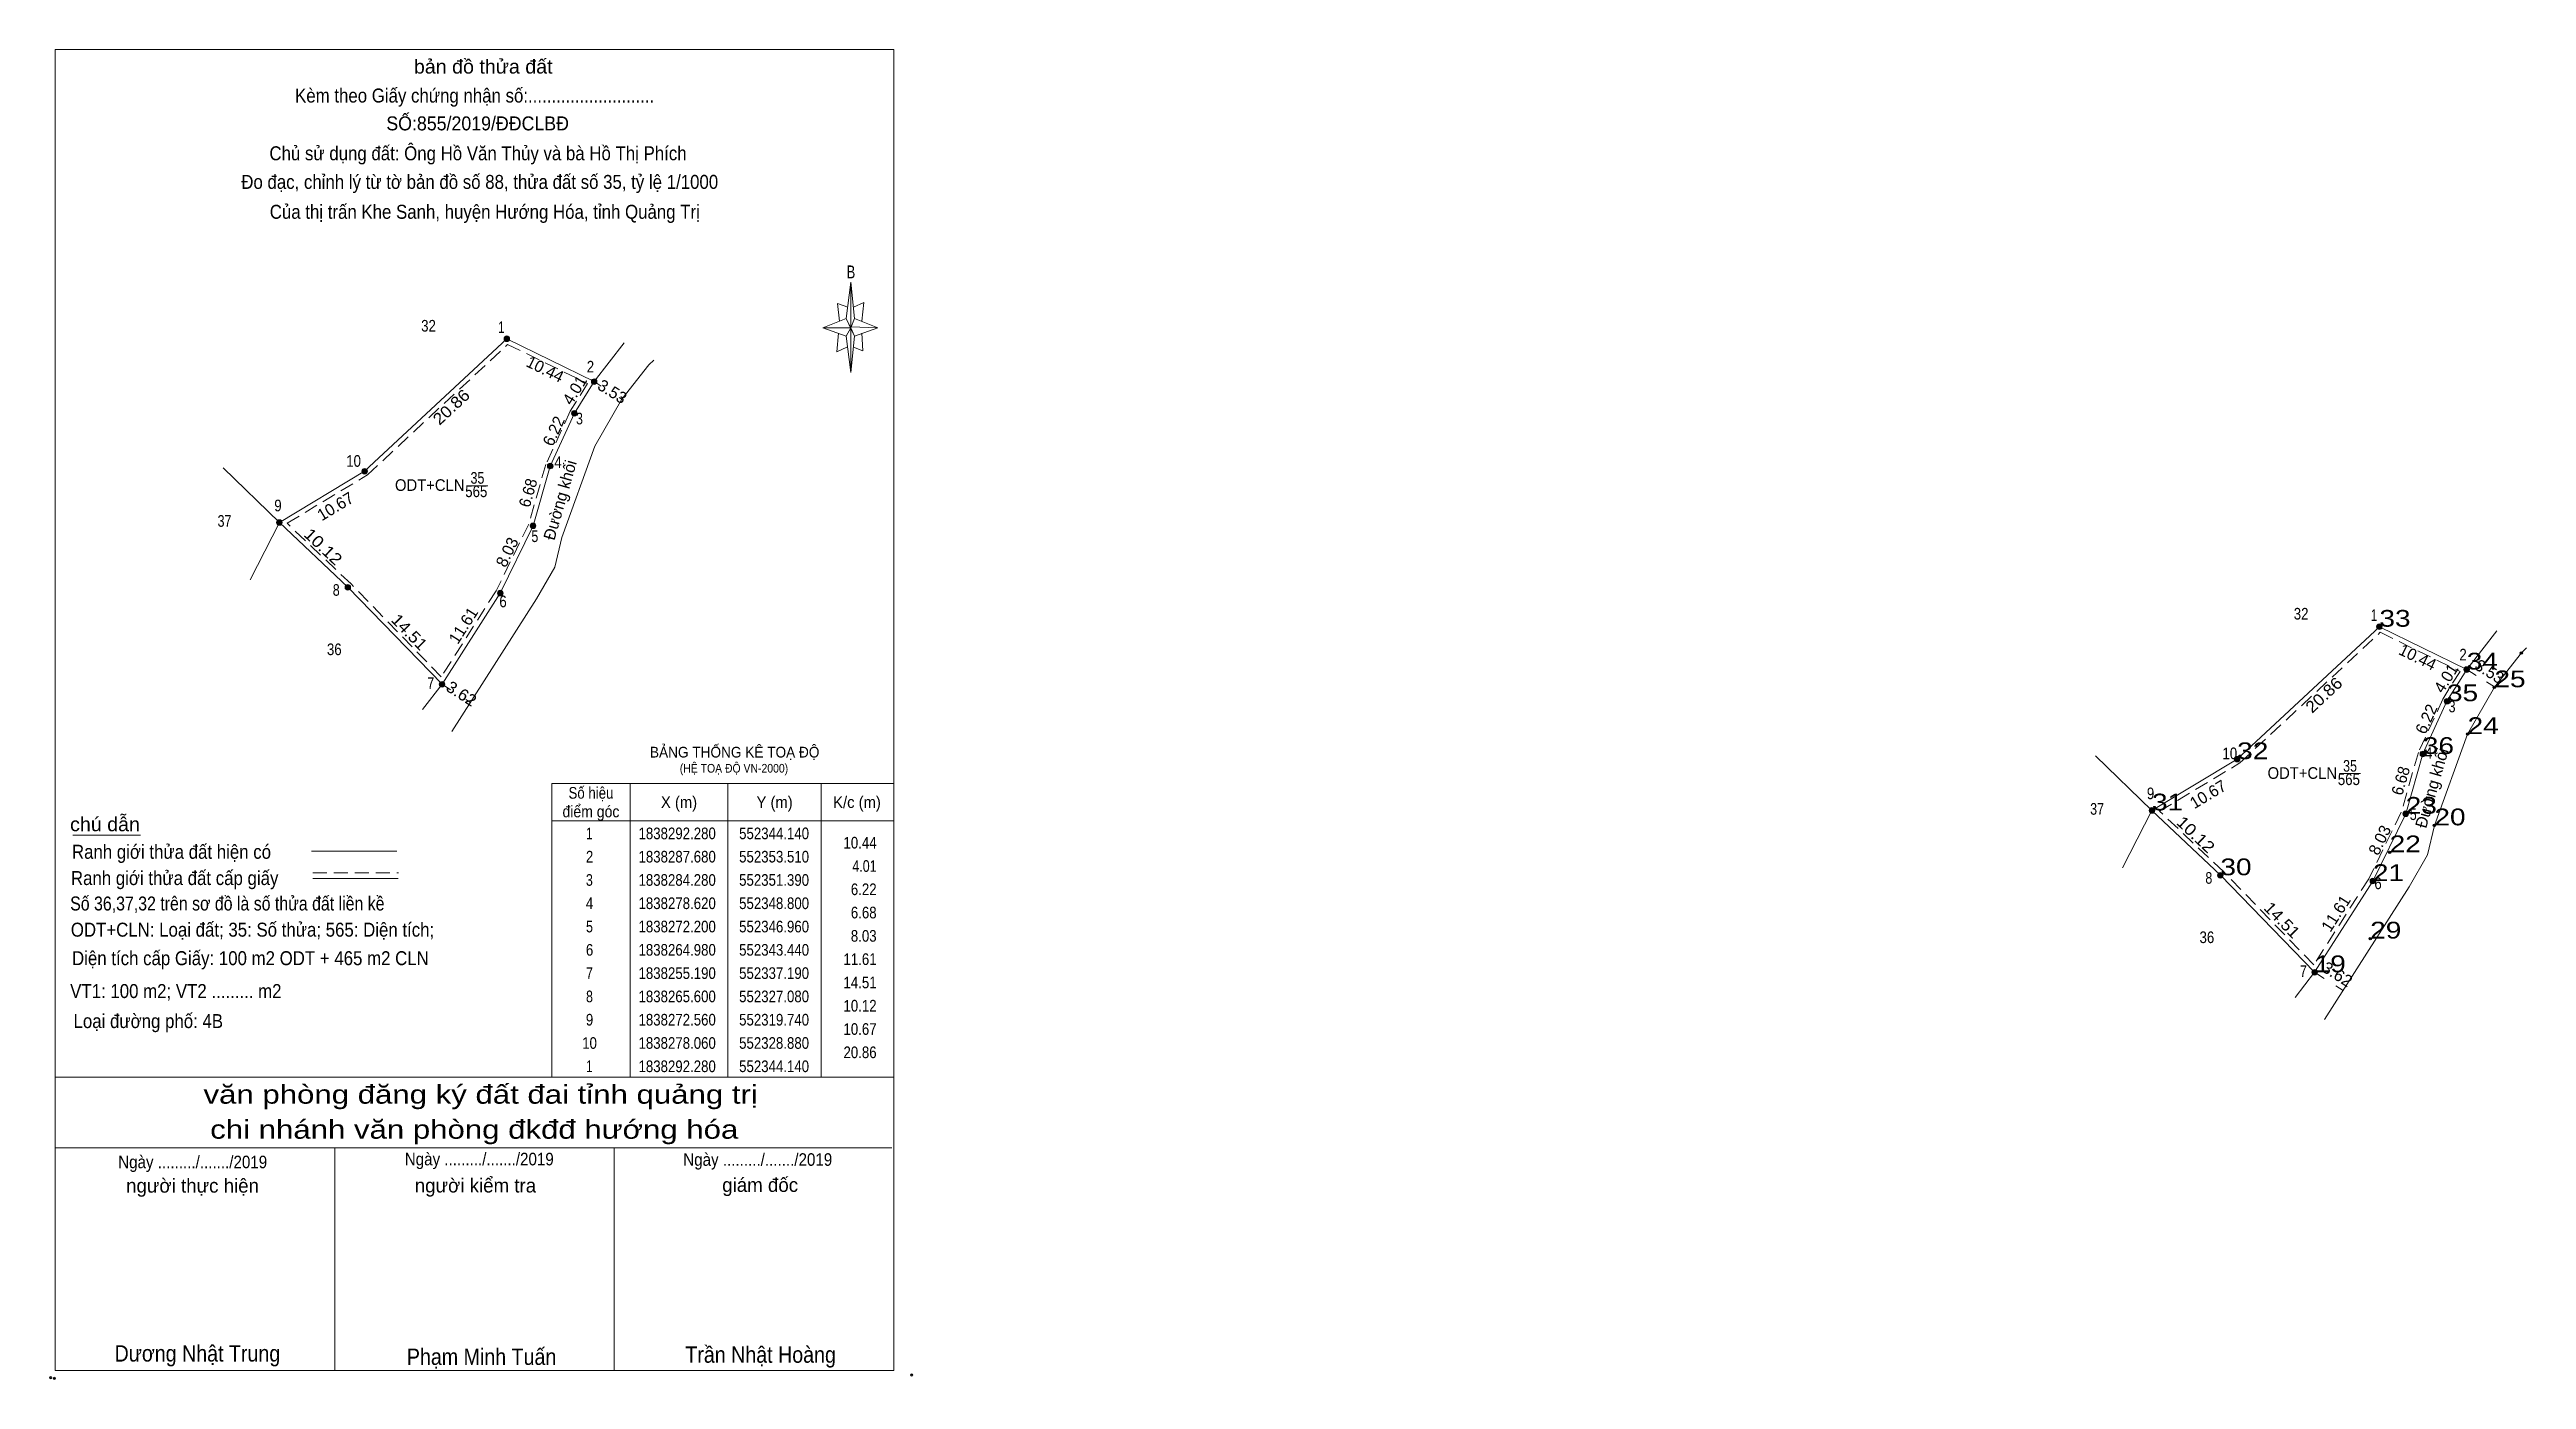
# Model space of a CAD drawing. Header units: metres. Extents: x 552094 to 552382, y 1837942 to 1838354.
# Drawn here: x 552094.1 to 552359.9, y 1838211.5 to 1838354.2 of the extents above; entities that cross this region are included whole.
import ezdxf
from ezdxf.enums import TextEntityAlignment as Align

# ---------------------------------------------------------------- set-up
doc = ezdxf.new("R2010")
doc.units = ezdxf.units.M
doc.header["$LTSCALE"] = 0.5
doc.header["$PDMODE"] = 32
doc.header["$PDSIZE"] = 0.25
doc.linetypes.add('MEDIUM_DASHED', pattern=[4.5, 3, -1.5])
for name, color, linetype, lineweight in [('1', 7, 'MEDIUM_DASHED', 13), ('17', 7, 'Continuous', 13), ('5', 7, 'Continuous', 13), ('52', 7, 'Continuous', 13), ('6', 7, 'Continuous', 13), ('63', 7, 'Continuous', 13)]:
    doc.layers.add(name, color=color, linetype=linetype, lineweight=lineweight)
doc.layers.add('12', color=7, linetype='Continuous')
doc.layers.add('7', color=7, linetype='Continuous')

msp = doc.modelspace()

# ---------------------------------------------------------------- texts
at = {"layer": '1'}
for s, width, p in [('32', 0.85, (552134.81, 1838323.96)), ('ODT+CLN', 0.95, (552134.94, 1838306.86)), ('565', 0.85, (552139.935, 1838306.19)), ('35', 0.8, (552140.06, 1838307.63)), ('37', 0.8, (552112.92, 1838303.01)), ('32', 0.85, (552335.74, 1838293.05)), ('36', 0.85, (552124.7, 1838289.23)), ('35', 0.8, (552340.99, 1838276.72)), ('ODT+CLN', 0.95, (552335.87, 1838275.95)), ('565', 0.85, (552340.865, 1838275.28)), ('37', 0.8, (552313.85, 1838272.1)), ('36', 0.85, (552325.63, 1838258.32))]:
    msp.add_text(s, height=1.25, dxfattribs=dict(at, width=width)).set_placement(p, align=Align.CENTER)
for s, height, width, p in [('BẢNG THỐNG KÊ TOẠ ĐỘ ', 1.15, 0.95, (552158.57, 1838278.24)), ('(HỆ TOẠ ĐỘ VN-2000)', 0.93, 0.9, (552161.77, 1838276.62))]:
    msp.add_text(s, height=height, dxfattribs=dict(at, width=width)).set_placement(p)
at = {"layer": '12', "width": 1.25}
for s, p in [('33', (552344.14, 1838292.28)), ('34', (552353.51, 1838287.68)), ('35', (552351.39, 1838284.28)), ('25', (552356.48, 1838285.78)), ('24', (552353.6, 1838280.76)), ('32', (552328.88, 1838278.06)), ('36', (552348.8, 1838278.62)), ('31', (552319.74, 1838272.56)), ('23', (552346.96, 1838272.2)), ('20', (552350.04, 1838270.96)), ('30', (552327.08, 1838265.6)), ('22', (552345.24, 1838268.07)), ('21', (552343.44, 1838264.98)), ('29', (552343.15, 1838258.81)), ('19', (552337.19, 1838255.19))]:
    msp.add_text(s, height=1.8, dxfattribs=at).set_placement(p)
at = {"layer": '5'}
for s, height, width, p in [('bản đồ thửa đất', 1.5, 1.05, (552140.68, 1838351.66)), ('Kèm theo Giấy chứng nhận số:...........................', 1.5, 0.9, (552139.76, 1838348.55)), ('SỐ:855/2019/ĐĐCLBĐ', 1.5, 0.95, (552140.08, 1838345.56)), ('Chủ sử dụng đất: Ông Hồ Văn Thủy và bà Hồ Thị Phích', 1.5, 0.9, (552140.12, 1838342.35)), ('Đo đạc, chỉnh lý từ tờ bản đồ số 88, thửa đất số 35, tỷ lệ 1/1000 ', 1.5, 0.9, (552140.555, 1838339.28)), ('Của thị trấn Khe Sanh, huyện Hướng Hóa, tỉnh Quảng Trị', 1.5, 0.9, (552140.85, 1838336.07)), ('B', 1.378, 0.75, (552180.14, 1838329.68)), ('văn phòng đăng ký đất đai tỉnh quảng trị', 2, 1.25, (552140.405, 1838241.08)), ('chi nhánh văn phòng đkđđ hướng hóa', 2, 1.25, (552139.715, 1838237.32)), ('Ngày ........./......./2019', 1.35, 0.9, (552109.505, 1838234.15)), ('Ngày ........./......./2019', 1.35, 0.9, (552140.255, 1838234.46)), ('Ngày ........./......./2019', 1.35, 0.9, (552170.135, 1838234.41)), ('Dương Nhật Trung', 1.75, 0.9, (552110.01, 1838213.4)), ('Phạm Minh Tuấn', 1.75, 0.9, (552140.505, 1838213.04)), ('Trần Nhật Hoàng', 1.75, 0.9, (552170.445, 1838213.27))]:
    msp.add_text(s, height=height, dxfattribs=dict(at, width=width)).set_placement(p, align=Align.CENTER)
for s, p in [('người thực hiện', (552109.49, 1838231.53)), ('người kiểm tra', (552139.845, 1838231.55)), ('giám đốc', (552170.395, 1838231.61))]:
    msp.add_text(s, height=1.5, dxfattribs=at).set_placement(p, align=Align.CENTER)
at = {"layer": '6'}
for s, width, p in [('chú dẫn', 1.05, (552096.35, 1838270.33)), ('Ranh giới thửa đất hiện có ', 0.9, (552096.55, 1838267.37)), ('Ranh giới thửa đất cấp giấy', 0.9, (552096.44, 1838264.55)), ('Số 36,37,32 trên sơ đồ là số thửa đất liền kề', 0.85, (552096.36, 1838261.82)), ('ODT+CLN: Loại đất; 35: Số thửa; 565: Diện tích;', 0.9, (552096.43, 1838259.01)), ('Diện tích cấp Giấy: 100 m2 ODT + 465 m2 CLN', 0.9, (552096.56, 1838255.95)), ('VT1: 100 m2; VT2 ......... m2', 0.9, (552096.36, 1838252.42)), ('Loại đường phố: 4B', 0.9, (552096.72, 1838249.2))]:
    msp.add_text(s, height=1.5, dxfattribs=dict(at, width=width)).set_placement(p)
at = {"layer": '63'}
for s, width, p in [(' 1', 0.75, (552142.98, 1838323.8)), (' 2', 0.85, (552152.58, 1838319.57)), (' 3', 0.8, (552151.38, 1838314)), (' 10', 0.85, (552127.56, 1838309.45)), (' 4', 0.85, (552149.1, 1838309.32)), (' 9', 0.85, (552119.05, 1838304.67)), (' 5', 0.8, (552146.59, 1838301.37)), (' 8', 0.8, (552125.28, 1838295.6)), (' 6', 0.85, (552143.2, 1838294.37)), (' 1', 0.75, (552343.91, 1838292.89)), (' 2', 0.85, (552353.51, 1838288.66)), (' 7', 0.8, (552135.42, 1838285.59)), (' 3', 0.8, (552352.31, 1838283.09)), (' 10', 0.85, (552328.88, 1838278.06)), (' 4', 0.85, (552349.83, 1838278.1)), (' 9', 0.85, (552319.98, 1838273.76)), (' 5', 0.8, (552348.14, 1838271.53)), ('10.44', 0.85, (552182.89, 1838268.47)), ('6.22', 0.85, (552182.89, 1838263.47)), ('4.01', 0.8, (552182.89, 1838265.97)), (' 8', 0.8, (552326.21, 1838264.69)), (' 6', 0.85, (552344.39, 1838264.11)), ('6.68', 0.85, (552182.89, 1838260.97)), ('8.03', 0.85, (552182.89, 1838258.47)), ('11.61', 0.85, (552182.89, 1838255.97)), ('14.51', 0.85, (552182.89, 1838253.47)), (' 7', 0.8, (552336.35, 1838254.68)), ('10.12', 0.85, (552182.89, 1838250.97)), ('10.67', 0.85, (552182.89, 1838248.47)), ('20.86', 0.85, (552182.89, 1838245.97))]:
    msp.add_text(s, height=1.25, dxfattribs=dict(at, width=width)).set_placement(p, align=Align.RIGHT)
for s, rotation, p in [('10.44', 333.852, (552147.0446, 1838319.365)), ('4.01', 58.055, (552151.023, 1838317.3543)), ('3.53', 327.977, (552154.2037, 1838316.9958)), ('6.22', 65.411, (552148.8124, 1838313.0249)), ('Đường khối', 74.007, (552149.5243, 1838305.7078)), ('10.67', 31.037, (552125.1428, 1838304.6649)), ('8.03', 64.009, (552143.8043, 1838300.0161)), ('11.61', 57.446, (552139.0747, 1838292.0787)), ('10.44', 333.852, (552347.9746, 1838288.455)), ('3.53', 327.977, (552355.6236, 1838286.9459)), ('4.01', 58.055, (552351.823, 1838286.4243)), ('6.22', 65.411, (552349.7424, 1838282.1149)), ('Đường khối', 74.007, (552350.3643, 1838274.7978)), ('10.67', 31.037, (552326.0728, 1838273.7549)), ('8.03', 64.009, (552344.7343, 1838269.1061)), ('11.61', 57.446, (552340.0047, 1838261.1687))]:
    msp.add_text(s, height=1.25, rotation=rotation, dxfattribs=at).set_placement(p, align=Align.CENTER)
for s, rotation, width, p in [('20.86', 42.98, 1.1, (552137.6789, 1838315.4097)), ('6.68', 74.007, 0.95, (552146.0893, 1838306.4878)), ('10.12', 316.522, 1.15, (552123.075, 1838300.4254)), ('14.51', 314.162, 1.1, (552132.316, 1838291.2754)), ('3.62', 327.407, 1.05, (552138.0133, 1838284.5725)), ('20.86', 42.98, 1.1, (552338.6089, 1838284.4997)), ('6.68', 74.007, 0.95, (552347.0193, 1838275.5778)), ('10.12', 316.522, 1.15, (552324.005, 1838269.5154)), ('14.51', 314.162, 1.1, (552333.246, 1838260.3654)), ('3.62', 327.407, 1.05, (552339.2933, 1838254.4525))]:
    msp.add_text(s, height=1.25, rotation=rotation, dxfattribs=dict(at, width=width)).set_placement(p, align=Align.CENTER)
for s, width, p in [('điểm góc', 0.9, (552152.24, 1838271.82)), ('Số hiệu', 0.85, (552152.24, 1838273.82)), ('X (m)', 0.95, (552161.69, 1838272.82)), ('Y (m)', 0.95, (552171.945, 1838272.82)), ('K/c (m)', 0.95, (552180.785, 1838272.82)), (' 1', 0.75, (552151.89, 1838269.47)), ('1838292.280', 0.85, (552161.49, 1838269.47)), ('552344.140', 0.85, (552171.89, 1838269.47)), (' 2', 0.85, (552151.895, 1838266.97)), ('1838287.680', 0.85, (552161.49, 1838266.97)), ('552353.510', 0.85, (552171.89, 1838266.97)), (' 3', 0.8, (552151.885, 1838264.47)), ('1838284.280', 0.85, (552161.49, 1838264.47)), ('552351.390', 0.85, (552171.89, 1838264.47)), (' 4', 0.85, (552151.89, 1838261.97)), ('1838278.620', 0.85, (552161.49, 1838261.97)), ('552348.800', 0.85, (552171.89, 1838261.97)), (' 5', 0.8, (552151.895, 1838259.47)), ('1838272.200', 0.85, (552161.49, 1838259.47)), ('552346.960', 0.85, (552171.89, 1838259.47)), (' 6', 0.85, (552151.895, 1838256.97)), ('1838264.980', 0.85, (552161.49, 1838256.97)), ('552343.440', 0.85, (552171.89, 1838256.97)), (' 7', 0.8, (552151.895, 1838254.47)), ('1838255.190', 0.85, (552161.49, 1838254.47)), ('552337.190', 0.85, (552171.89, 1838254.47)), (' 8', 0.8, (552151.895, 1838251.97)), ('1838265.600', 0.85, (552161.49, 1838251.97)), ('552327.080', 0.85, (552171.89, 1838251.97)), (' 9', 0.85, (552151.89, 1838249.47)), ('1838272.560', 0.85, (552161.49, 1838249.47)), ('552319.740', 0.85, (552171.89, 1838249.47)), (' 10', 0.85, (552151.89, 1838246.97)), ('1838278.060', 0.85, (552161.49, 1838246.97)), ('552328.880', 0.85, (552171.89, 1838246.97)), (' 1', 0.75, (552151.89, 1838244.47)), ('1838292.280', 0.85, (552161.49, 1838244.47)), ('552344.140', 0.85, (552171.89, 1838244.47))]:
    msp.add_text(s, height=1.25, dxfattribs=dict(at, width=width)).set_placement(p, align=Align.CENTER)

# ---------------------------------------------------------------- hatches: boundary and pattern name
at = {"layer": '63'}
for points in [[(552143.51, 1838323.19, 1), (552142.91, 1838323.19, 1)], [(552152.88, 1838318.59, 1), (552152.28, 1838318.59, 1)], [(552150.76, 1838315.19, 1), (552150.16, 1838315.19, 1)], [(552128.25, 1838308.97, 1), (552127.65, 1838308.97, 1)], [(552148.17, 1838309.53, 1), (552147.57, 1838309.53, 1)], [(552119.11, 1838303.47, 1), (552118.51, 1838303.47, 1)], [(552146.33, 1838303.11, 1), (552145.73, 1838303.11, 1)], [(552126.45, 1838296.51, 1), (552125.85, 1838296.51, 1)], [(552142.81, 1838295.89, 1), (552142.21, 1838295.89, 1)], [(552344.44, 1838292.28, 1), (552343.84, 1838292.28, 1)], [(552136.56, 1838286.1, 1), (552135.96, 1838286.1, 1)], [(552353.81, 1838287.68, 1), (552353.21, 1838287.68, 1)], [(552351.69, 1838284.28, 1), (552351.09, 1838284.28, 1)], [(552329.18, 1838278.06, 1), (552328.58, 1838278.06, 1)], [(552349.1, 1838278.62, 1), (552348.5, 1838278.62, 1)], [(552320.04, 1838272.56, 1), (552319.44, 1838272.56, 1)], [(552347.26, 1838272.2, 1), (552346.66, 1838272.2, 1)], [(552327.38, 1838265.6, 1), (552326.78, 1838265.6, 1)], [(552343.74, 1838264.98, 1), (552343.14, 1838264.98, 1)], [(552337.49, 1838255.19, 1), (552336.89, 1838255.19, 1)]]:
    msp.add_hatch(color=256, dxfattribs=at).paths.add_polyline_path(points)

# ---------------------------------------------------------------- linework, layer by layer
at = {"layer": '1'}
for points in [[(552143.3, 1838322.59), (552151.86, 1838318.39), (552150.02, 1838315.43), (552147.4, 1838309.7), (552145.56, 1838303.29), (552142.07, 1838296.13), (552136.18, 1838286.9), (552126.5, 1838296.87), (552119.63, 1838303.38), (552128.25, 1838308.57)], [(552344.23, 1838291.68), (552352.79, 1838287.48), (552350.95, 1838284.52), (552348.33, 1838278.79), (552346.49, 1838272.38), (552343, 1838265.22), (552337.11, 1838255.99), (552327.43, 1838265.96), (552320.56, 1838272.47), (552329.18, 1838277.66)]]:
    msp.add_lwpolyline(points, close=True, dxfattribs=at)
at = {"layer": '17'}
msp.add_line((552096.66, 1838269.92), (552103.9, 1838269.92), dxfattribs=at)
at = {"layer": '5'}
for p, q in [((552179.61, 1838325.38), (552180.11, 1838329.28)), ((552179.61, 1838323.48), (552177.11, 1838324.38)), ((552180.51, 1838323.48), (552180.11, 1838319.58)), ((552180.51, 1838325.38), (552183.01, 1838324.38)), ((552181.31, 1838323.78), (552181.41, 1838321.88)), ((552181.41, 1838321.88), (552180.41, 1838322.28)), ((552094.74, 1838243.94), (552184.74, 1838243.94)), ((552094.74, 1838236.34), (552184.54, 1838236.34)), ((552094.74, 1838236.34), (552184.54, 1838236.34)), ((552094.74, 1838236.34), (552184.54, 1838236.34)), ((552124.74, 1838212.44), (552124.74, 1838236.34)), ((552154.74, 1838212.44), (552154.74, 1838236.34))]:
    msp.add_line(p, q, dxfattribs=at)
for points in [[(552094.74, 1838354.24), (552184.74, 1838354.24), (552184.74, 1838212.44), (552094.74, 1838212.44)], [(552180.11, 1838329.28), (552180.51, 1838325.38), (552180.11, 1838324.38)], [(552180.11, 1838324.38), (552177.11, 1838324.38), (552179.61, 1838325.38), (552180.51, 1838323.48), (552183.01, 1838324.38), (552180.11, 1838324.48)], [(552180.11, 1838324.38), (552180.11, 1838319.58), (552179.61, 1838323.48)]]:
    msp.add_lwpolyline(points, close=True, dxfattribs=at)
for points in [[(552179.81, 1838326.58), (552178.71, 1838326.98), (552178.91, 1838325.08)], [(552180.41, 1838326.58), (552181.51, 1838327.08), (552181.31, 1838325.08)], [(552180.11, 1838324.38), (552179.61, 1838325.38), (552177.11, 1838324.38)], [(552178.81, 1838323.78), (552178.61, 1838321.78), (552179.71, 1838322.28)], [(552180.11, 1838324.38), (552180.51, 1838323.48), (552183.01, 1838324.38)], [(552184.74, 1838212.44), (552094.74, 1838212.44), (552094.74, 1838236.34)]]:
    msp.add_lwpolyline(points, dxfattribs=at)
for p in [(552094.27, 1838211.67), (552094.67, 1838211.6)]:
    msp.add_point(p, dxfattribs=at)
at = {"layer": '52'}
for p, q in [((552152.58, 1838318.59), (552155.81, 1838322.76)), ((552158.45, 1838320.38), (552158.99, 1838320.91)), ((552142.51, 1838295.89), (552146.03, 1838303.11)), ((552126.15, 1838296.51), (552136.26, 1838286.1)), ((552353.51, 1838287.68), (552356.74, 1838291.85)), ((552359.38, 1838289.47), (552359.92, 1838290)), ((552343.44, 1838264.98), (552346.96, 1838272.2)), ((552327.08, 1838265.6), (552337.19, 1838255.19))]:
    msp.add_line(p, q, dxfattribs=at)
for points in [[(552118.81, 1838303.47), (552127.95, 1838308.97), (552143.21, 1838323.19), (552152.58, 1838318.59)], [(552146.03, 1838303.11), (552147.87, 1838309.53), (552150.46, 1838315.19), (552152.58, 1838318.59)], [(552149.11, 1838301.87), (552152.67, 1838311.67), (552155.55, 1838316.69), (552158.45, 1838320.38)], [(552115.66, 1838297.31), (552118.81, 1838303.47), (552126.15, 1838296.51)], [(552137.32, 1838281.03), (552146.41, 1838295.28), (552148.38, 1838298.69), (552149.11, 1838301.87)], [(552134.17, 1838283.39), (552136.26, 1838286.1), (552142.51, 1838295.89)], [(552319.74, 1838272.56), (552328.88, 1838278.06), (552344.14, 1838292.28), (552353.51, 1838287.68)], [(552350.04, 1838270.96), (552353.6, 1838280.76), (552356.48, 1838285.78), (552359.38, 1838289.47)], [(552346.96, 1838272.2), (552348.8, 1838278.62), (552351.39, 1838284.28), (552353.51, 1838287.68)], [(552316.59, 1838266.4), (552319.74, 1838272.56), (552327.08, 1838265.6)], [(552338.25, 1838250.12), (552347.34, 1838264.37), (552349.31, 1838267.78), (552350.04, 1838270.96)], [(552335.1, 1838252.48), (552337.19, 1838255.19), (552343.44, 1838264.98)]]:
    msp.add_lwpolyline(points, dxfattribs=at)
at = {"layer": '6'}
for p, q in [((552122.26, 1838268.18), (552131.4, 1838268.18)), ((552122.4, 1838265.25), (552131.54, 1838265.25))]:
    msp.add_line(p, q, dxfattribs=at)
at = {"layer": '6', "linetype": 'MEDIUM_DASHED'}
msp.add_line((552122.4, 1838265.87), (552131.6, 1838265.87), dxfattribs=at)
at = {"layer": '6'}
msp.add_point((552186.64, 1838211.94), dxfattribs=at)
at = {"layer": '63'}
for p, q in [((552153.33, 1838318.12), (552152.58, 1838318.59)), ((552155.57, 1838316.72), (552155.28, 1838316.9)), ((552118.81, 1838303.47), (552112.76, 1838309.34)), ((552138.95, 1838307.42), (552141.19, 1838307.42)), ((552137.17, 1838285.52), (552136.26, 1838286.1)), ((552354.52, 1838287.05), (552353.51, 1838287.68)), ((552356.5, 1838285.81), (552355.62, 1838286.36)), ((552139.31, 1838284.15), (552138.82, 1838284.46)), ((552319.74, 1838272.56), (552313.69, 1838278.43)), ((552156.44, 1838275.44), (552156.44, 1838243.94)), ((552166.94, 1838275.44), (552166.94, 1838243.94)), ((552176.94, 1838275.44), (552176.94, 1838243.94)), ((552339.88, 1838276.51), (552342.12, 1838276.51)), ((552148.04, 1838271.44), (552184.74, 1838271.44)), ((552338.23, 1838254.52), (552337.19, 1838255.19)), ((552340.24, 1838253.24), (552339.45, 1838253.74))]:
    msp.add_line(p, q, dxfattribs=at)
msp.add_lwpolyline([(552148.04, 1838275.44), (552184.74, 1838275.44), (552184.74, 1838243.94), (552148.04, 1838243.94)], close=True, dxfattribs=at)
for centre in [(552143.21, 1838323.19), (552152.58, 1838318.59), (552150.46, 1838315.19), (552127.95, 1838308.97), (552147.87, 1838309.53), (552118.81, 1838303.47), (552146.03, 1838303.11), (552126.15, 1838296.51), (552142.51, 1838295.89), (552344.14, 1838292.28), (552136.26, 1838286.1), (552353.51, 1838287.68), (552351.39, 1838284.28), (552328.88, 1838278.06), (552348.8, 1838278.62), (552319.74, 1838272.56), (552346.96, 1838272.2), (552327.08, 1838265.6), (552343.44, 1838264.98), (552337.19, 1838255.19)]:
    msp.add_circle(centre, 0.3, dxfattribs=at)
at = {"layer": '7'}
for p in [(552344.14, 1838292.28), (552359.38, 1838289.47), (552353.51, 1838287.68), (552351.39, 1838284.28), (552356.48, 1838285.78), (552353.6, 1838280.76), (552328.88, 1838278.06), (552348.8, 1838278.62), (552319.74, 1838272.56), (552346.96, 1838272.2), (552350.04, 1838270.96), (552345.24, 1838268.07), (552327.08, 1838265.6), (552343.44, 1838264.98), (552343.15, 1838258.81)]:
    msp.add_point(p, dxfattribs=at)

msp.set_redraw_order([(e.dxf.handle, doc.entitydb.next_handle()) for e in msp.query("TEXT MTEXT ATTDEF DIMENSION ARC_DIMENSION")])  # texts and dimensions are drawn at this point

doc.saveas('drawing.dxf')
